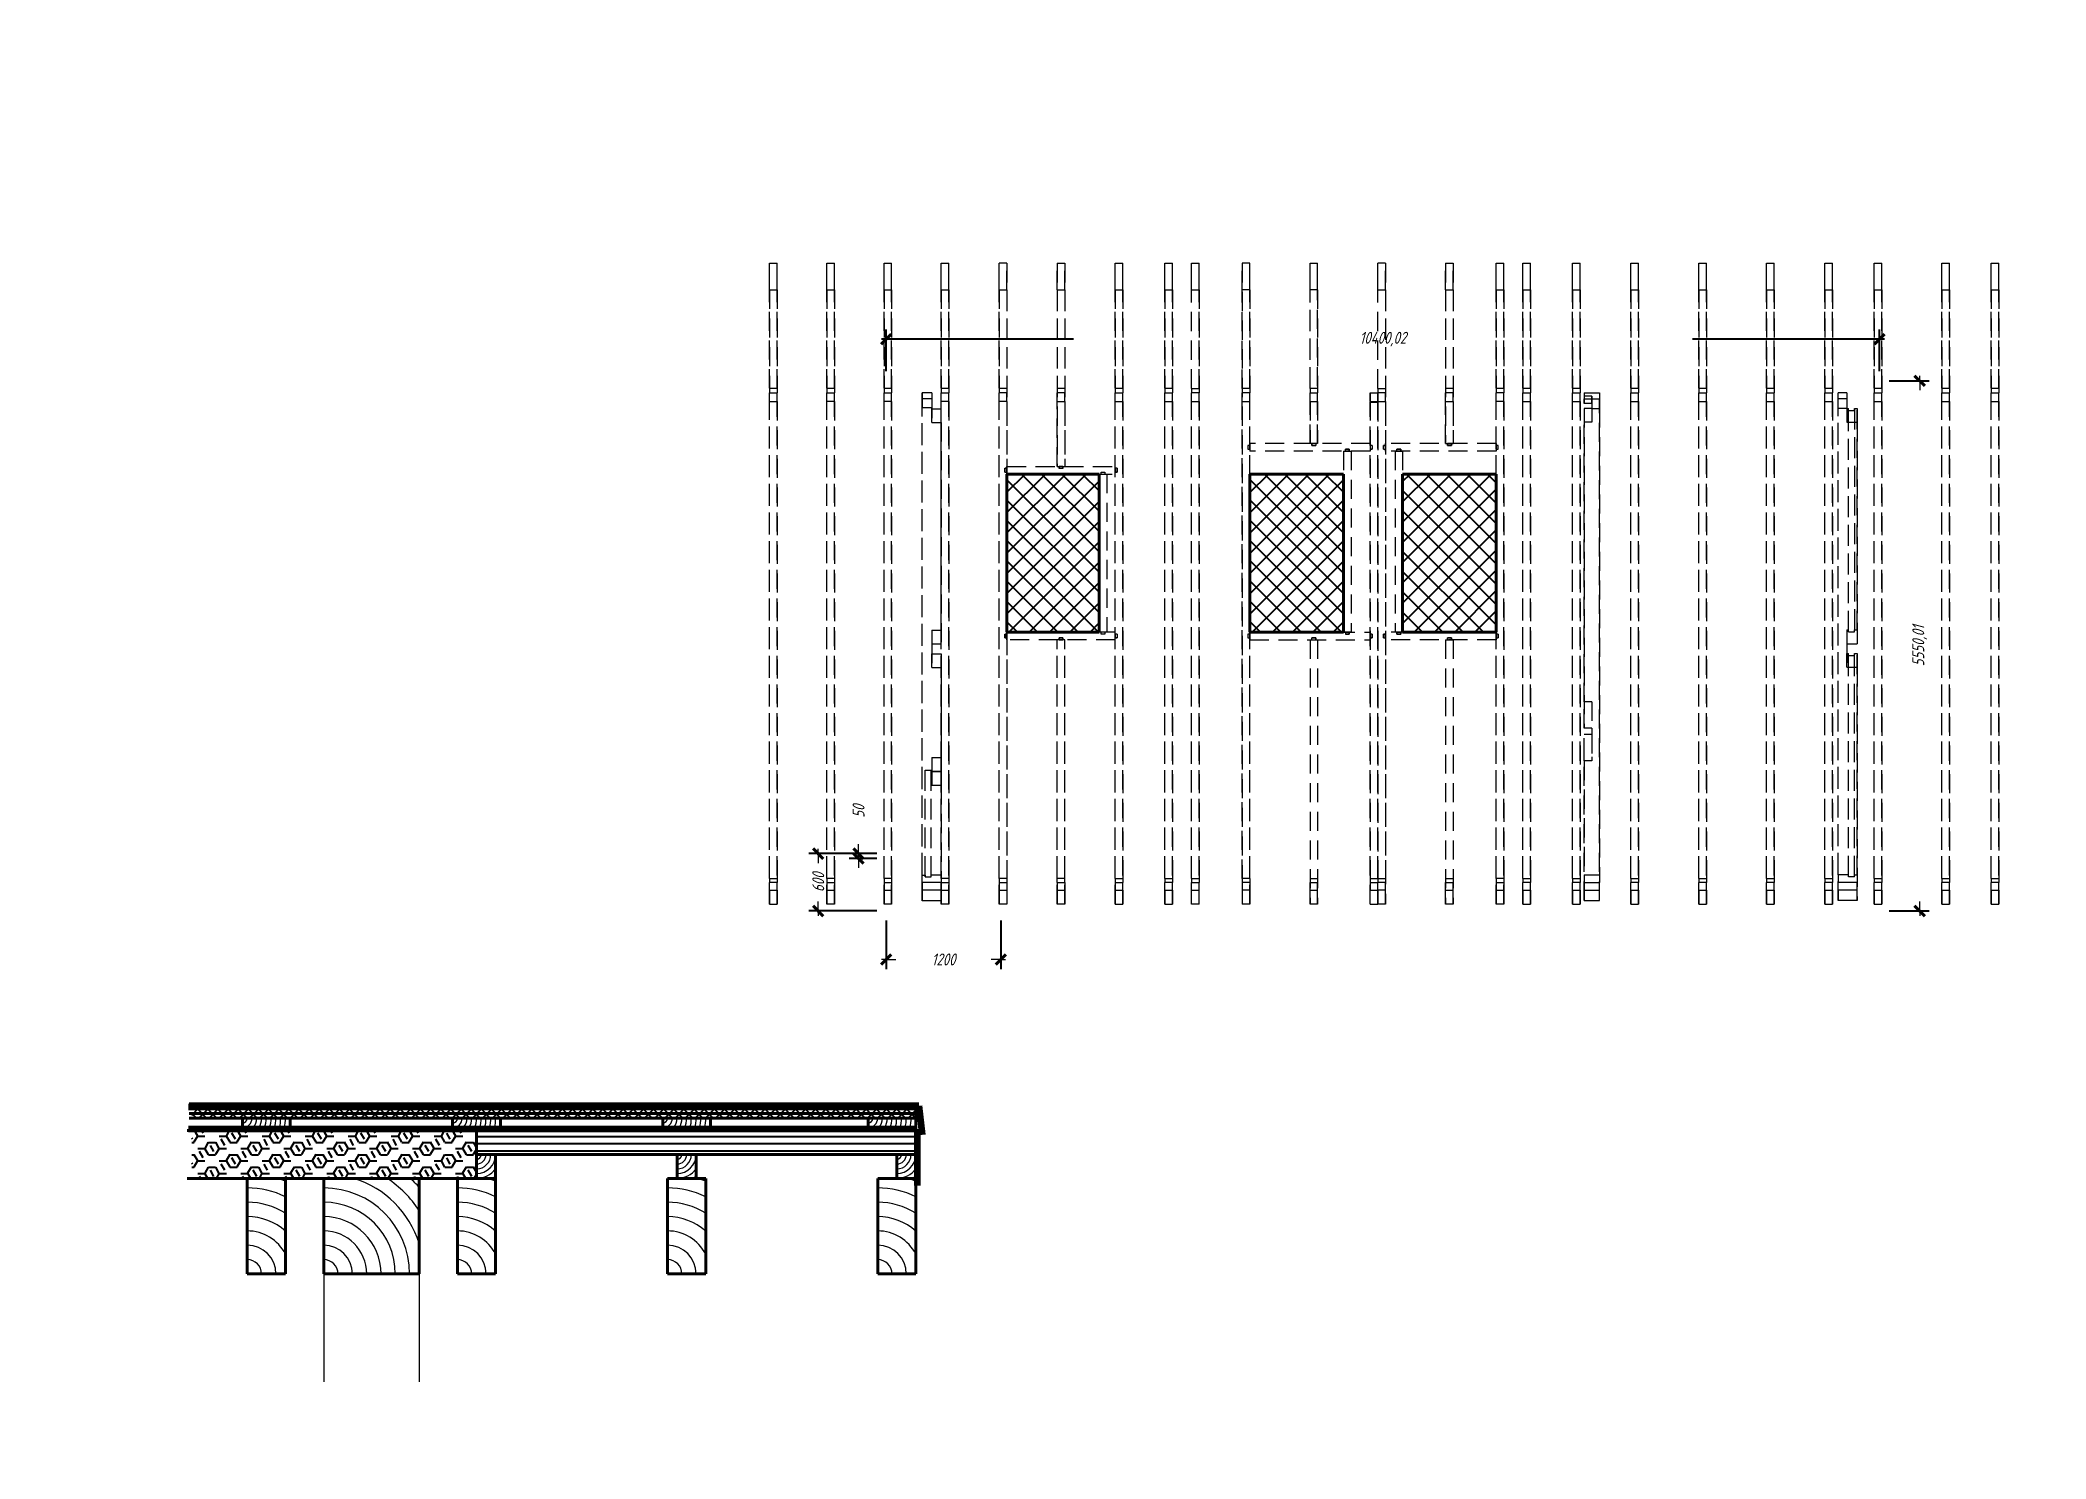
# Model space of a CAD drawing. Header units: millimetres. Extents: x 0 to 6720, y 0 to 297.
# Drawn here: x 2100 to 2520, y 0 to 297 of the extents above; entities that cross this region are included whole.
import ezdxf

# ---------------------------------------------------------------- set-up
doc = ezdxf.new("R2010")
doc.units = ezdxf.units.MM
for name, pattern in [('K5LT_BASIC', [0]), ('K5LT_DASHED', [6, 4, -2]), ('K5LT_REINFORCED', [0]), ('K5LT_THIN', [0])]:
    doc.linetypes.add(name, pattern=pattern)
doc.layers.add('Системный слой', color=7, linetype='Continuous')
doc.styles.add('KDIMTEXTSTYLE', font='GOST_AU.SHX', dxfattribs={"width": 0.96, "oblique": 15, "height": 5})
doc.dimstyles.new('KDIMSTYLE (0.02)', dxfattribs={"dimtxt": 5, "dimasz": 1, "dimexe": 2, "dimexo": 0, "dimgap": 1, "dimtad": 1, "dimlfac": 50, "dimtxsty": 'KDIMTEXTSTYLE', "dimsah": 1, "dimcen": 0, "dimdle": 1, "dimadec": 0, "dimazin": 0, "dimtfac": 0.667, "dimtmove": 0, "dimatfit": 3, "dimfxl": 0, "dimtvp": 1, "dimtolj": 1, "dimtzin": 0, "dimarcsym": 0})

msp = doc.modelspace()

# ---------------------------------------------------------------- blocks, each defined once
blk = doc.blocks.new('U171')
at = {"layer": 'Системный слой', "color": 7, "linetype": 'K5LT_DASHED', "lineweight": 18}
for p, q in [((2252.71, 244.73), (2252.71, 250.28)), ((2252.71, 116.14), (2252.71, 250.28)), ((2252.71, 250.28), (2254.31, 250.28)), ((2254.31, 244.73), (2254.31, 250.28)), ((2254.31, 116.14), (2254.31, 250.28)), ((2264.71, 244.73), (2264.71, 250.28)), ((2264.71, 116.14), (2264.71, 250.28)), ((2264.71, 250.28), (2266.31, 250.28)), ((2266.31, 244.73), (2266.31, 250.28)), ((2266.31, 116.14), (2266.31, 250.28)), ((2276.71, 244.73), (2276.71, 250.28)), ((2276.71, 116.14), (2276.71, 250.28)), ((2276.71, 250.28), (2278.31, 250.28)), ((2278.31, 244.73), (2278.31, 250.28)), ((2278.31, 116.14), (2278.31, 250.28)), ((2288.71, 244.73), (2288.71, 250.28)), ((2288.71, 116.14), (2288.71, 250.28)), ((2288.71, 250.28), (2290.31, 250.28)), ((2290.31, 244.73), (2290.31, 250.28)), ((2290.31, 116.14), (2290.31, 250.28)), ((2300.85, 244.73), (2300.85, 250.28)), ((2302.45, 250.28), (2300.85, 250.28)), ((2300.85, 116.14), (2300.85, 250.28)), ((2302.45, 244.73), (2302.45, 250.28)), ((2302.45, 250.28), (2302.45, 116.14)), ((2312.98, 244.73), (2312.98, 250.28)), ((2312.98, 250.28), (2314.58, 250.28)), ((2312.98, 250.28), (2312.98, 207.77)), ((2314.58, 244.73), (2314.58, 250.28)), ((2314.58, 250.28), (2314.58, 207.77)), ((2325.11, 244.73), (2325.11, 250.28)), ((2325.11, 116.14), (2325.11, 250.28)), ((2325.11, 250.28), (2326.71, 250.28)), ((2326.71, 244.73), (2326.71, 250.28)), ((2326.71, 116.14), (2326.71, 250.28)), ((2335.51, 244.73), (2335.51, 250.28)), ((2335.51, 116.14), (2335.51, 250.28)), ((2335.51, 250.28), (2337.11, 250.28)), ((2337.11, 244.73), (2337.11, 250.28)), ((2337.11, 116.14), (2337.11, 250.28)), ((2341.11, 244.73), (2341.11, 250.28)), ((2341.11, 116.14), (2341.11, 250.28)), ((2341.11, 250.28), (2342.71, 250.28)), ((2342.71, 244.73), (2342.71, 250.28)), ((2342.71, 116.14), (2342.71, 250.28)), ((2351.71, 244.73), (2351.71, 250.28)), ((2353.31, 250.28), (2351.71, 250.28)), ((2351.71, 250.28), (2351.71, 116.14)), ((2353.31, 244.73), (2353.31, 250.28)), ((2353.31, 116.14), (2353.31, 250.28)), ((2365.91, 244.73), (2365.91, 250.28)), ((2365.91, 212.57), (2365.91, 250.28)), ((2365.91, 250.28), (2367.51, 250.28)), ((2367.51, 244.73), (2367.51, 250.28)), ((2367.51, 212.57), (2367.51, 250.28)), ((2380.11, 244.73), (2380.11, 250.28)), ((2381.71, 250.28), (2380.11, 250.28)), ((2380.11, 116.14), (2380.11, 250.28)), ((2381.71, 244.73), (2381.71, 250.28)), ((2381.71, 250.28), (2381.71, 116.14)), ((2394.31, 244.73), (2394.31, 250.28)), ((2394.31, 250.28), (2395.91, 250.28)), ((2394.31, 250.28), (2394.31, 212.57)), ((2395.91, 244.73), (2395.91, 250.28)), ((2395.91, 250.28), (2395.91, 212.57)), ((2404.91, 244.73), (2404.91, 250.28)), ((2404.91, 116.14), (2404.91, 250.28)), ((2404.91, 250.28), (2406.51, 250.28)), ((2406.51, 244.73), (2406.51, 250.28)), ((2406.51, 116.14), (2406.51, 250.28)), ((2410.51, 244.73), (2410.51, 250.28)), ((2410.51, 116.14), (2410.51, 250.28)), ((2410.51, 250.28), (2412.11, 250.28)), ((2412.11, 244.73), (2412.11, 250.28)), ((2412.11, 116.14), (2412.11, 250.28)), ((2420.91, 244.73), (2420.91, 250.28)), ((2420.91, 116.14), (2420.91, 250.28)), ((2420.91, 250.28), (2422.51, 250.28)), ((2422.51, 244.73), (2422.51, 250.28)), ((2422.51, 116.14), (2422.51, 250.28)), ((2433.11, 244.73), (2433.11, 250.28)), ((2433.11, 116.14), (2433.11, 250.28)), ((2433.11, 250.28), (2434.71, 250.28)), ((2434.71, 244.73), (2434.71, 250.28)), ((2434.71, 116.14), (2434.71, 250.28)), ((2447.31, 244.73), (2447.31, 250.28)), ((2447.31, 116.14), (2447.31, 250.28)), ((2447.31, 250.28), (2448.91, 250.28)), ((2448.91, 244.73), (2448.91, 250.28)), ((2448.91, 116.14), (2448.91, 250.28)), ((2461.51, 244.73), (2461.51, 250.28)), ((2461.51, 116.14), (2461.51, 250.28)), ((2461.51, 250.28), (2463.11, 250.28)), ((2463.11, 244.73), (2463.11, 250.28)), ((2463.11, 116.14), (2463.11, 250.28)), ((2473.71, 244.73), (2473.71, 250.28)), ((2473.71, 116.14), (2473.71, 250.28)), ((2473.71, 250.28), (2475.31, 250.28)), ((2475.31, 244.73), (2475.31, 250.28)), ((2475.31, 116.14), (2475.31, 250.28)), ((2484.04, 244.73), (2484.04, 250.28)), ((2484.04, 116.14), (2484.04, 250.28)), ((2484.04, 250.28), (2485.64, 250.28)), ((2485.64, 244.73), (2485.64, 250.28)), ((2485.64, 116.14), (2485.64, 250.28)), ((2498.24, 244.73), (2498.24, 250.28)), ((2498.24, 116.14), (2498.24, 250.28)), ((2498.24, 250.28), (2499.84, 250.28)), ((2499.84, 244.73), (2499.84, 250.28)), ((2499.84, 116.14), (2499.84, 250.28)), ((2508.56, 244.73), (2508.56, 250.28)), ((2508.56, 116.14), (2508.56, 250.28)), ((2508.56, 250.28), (2510.16, 250.28)), ((2510.16, 244.73), (2510.16, 250.28)), ((2510.16, 116.14), (2510.16, 250.28)), ((2252.71, 244.73), (2254.31, 244.73)), ((2252.71, 244.73), (2252.71, 224.07)), ((2254.31, 244.73), (2254.31, 224.07)), ((2264.71, 244.73), (2266.31, 244.73)), ((2264.71, 244.73), (2264.71, 224.07)), ((2266.31, 244.73), (2266.31, 224.07)), ((2276.71, 244.73), (2278.31, 244.73)), ((2276.71, 244.73), (2276.71, 224.07)), ((2278.31, 244.73), (2278.31, 224.07)), ((2288.71, 244.73), (2290.31, 244.73)), ((2288.71, 244.73), (2288.71, 224.07)), ((2290.31, 244.73), (2290.31, 224.07)), ((2300.85, 244.73), (2302.45, 244.73)), ((2300.85, 244.73), (2300.85, 224.07)), ((2302.45, 244.73), (2302.45, 224.07)), ((2312.98, 244.73), (2314.58, 244.73)), ((2312.98, 244.73), (2312.98, 224.07)), ((2314.58, 244.73), (2314.58, 224.07)), ((2325.11, 244.73), (2326.71, 244.73)), ((2325.11, 244.73), (2325.11, 224.07)), ((2326.71, 244.73), (2326.71, 224.07)), ((2335.51, 244.73), (2337.11, 244.73)), ((2335.51, 244.73), (2335.51, 224.07)), ((2337.11, 244.73), (2337.11, 224.07)), ((2341.11, 224.07), (2341.11, 244.73)), ((2341.11, 244.73), (2342.71, 244.73)), ((2342.71, 244.73), (2342.71, 224.07)), ((2353.31, 244.73), (2351.71, 244.73)), ((2351.71, 224.07), (2351.71, 244.73)), ((2353.31, 244.73), (2353.31, 224.07)), ((2367.51, 244.73), (2365.91, 244.73)), ((2365.91, 224.07), (2365.91, 244.73)), ((2367.51, 244.73), (2367.51, 224.07)), ((2380.11, 224.07), (2380.11, 244.73)), ((2380.11, 244.73), (2381.71, 244.73)), ((2381.71, 244.73), (2381.71, 224.07)), ((2394.31, 244.73), (2395.91, 244.73)), ((2394.31, 244.73), (2394.31, 224.07)), ((2395.91, 244.73), (2395.91, 224.07)), ((2404.91, 244.73), (2406.51, 244.73)), ((2404.91, 244.73), (2404.91, 224.07)), ((2406.51, 244.73), (2406.51, 224.07)), ((2410.51, 244.73), (2412.11, 244.73)), ((2410.51, 244.73), (2410.51, 224.07)), ((2412.11, 244.73), (2412.11, 224.07)), ((2420.91, 244.73), (2422.51, 244.73)), ((2420.91, 244.73), (2420.91, 224.07)), ((2422.51, 244.73), (2422.51, 224.07)), ((2433.11, 244.73), (2434.71, 244.73)), ((2433.11, 244.73), (2433.11, 224.07)), ((2434.71, 244.73), (2434.71, 224.07)), ((2447.31, 244.73), (2448.91, 244.73)), ((2447.31, 244.73), (2447.31, 224.07)), ((2448.91, 244.73), (2448.91, 224.07)), ((2461.51, 244.73), (2463.11, 244.73)), ((2461.51, 244.73), (2461.51, 224.07)), ((2463.11, 244.73), (2463.11, 224.07)), ((2473.71, 244.73), (2475.31, 244.73)), ((2473.71, 244.73), (2473.71, 224.07)), ((2475.31, 244.73), (2475.31, 224.07)), ((2484.04, 244.73), (2485.64, 244.73)), ((2484.04, 244.73), (2484.04, 224.07)), ((2485.64, 244.73), (2485.64, 224.07)), ((2498.24, 244.73), (2499.84, 244.73)), ((2498.24, 244.73), (2498.24, 224.07)), ((2499.84, 244.73), (2499.84, 224.07)), ((2508.56, 244.73), (2510.16, 244.73)), ((2508.56, 244.73), (2508.56, 224.07)), ((2510.16, 244.73), (2510.16, 224.07)), ((2254.31, 224.07), (2252.71, 224.07)), ((2252.71, 224.07), (2252.71, 223.14)), ((2252.71, 221.36), (2252.71, 223.14)), ((2252.71, 223.14), (2254.31, 223.14)), ((2254.31, 224.07), (2254.31, 223.14)), ((2254.31, 221.36), (2254.31, 223.14)), ((2266.31, 224.07), (2264.71, 224.07)), ((2264.71, 224.07), (2264.71, 223.14)), ((2264.71, 221.36), (2264.71, 223.14)), ((2264.71, 223.14), (2266.31, 223.14)), ((2266.31, 224.07), (2266.31, 223.14)), ((2266.31, 221.36), (2266.31, 223.14)), ((2278.31, 224.07), (2276.71, 224.07)), ((2276.71, 224.07), (2276.71, 223.14)), ((2276.71, 221.36), (2276.71, 223.14)), ((2276.71, 223.14), (2278.31, 223.14)), ((2278.31, 224.07), (2278.31, 223.14)), ((2278.31, 221.36), (2278.31, 223.14)), ((2286.71, 223.14), (2284.71, 223.14)), ((2284.71, 221.88), (2284.71, 223.14)), ((2284.71, 223.14), (2284.71, 220.01)), ((2286.71, 223.14), (2286.71, 221.88)), ((2286.71, 223.14), (2286.71, 220.01)), ((2290.31, 224.07), (2288.71, 224.07)), ((2288.71, 224.07), (2288.71, 223.14)), ((2288.71, 221.36), (2288.71, 223.14)), ((2288.71, 223.14), (2290.31, 223.14)), ((2290.31, 224.07), (2290.31, 223.14)), ((2290.31, 221.36), (2290.31, 223.14)), ((2302.45, 224.07), (2300.85, 224.07)), ((2300.85, 224.07), (2300.85, 223.14)), ((2300.85, 221.36), (2300.85, 223.14)), ((2302.45, 223.14), (2300.85, 223.14)), ((2302.45, 224.07), (2302.45, 223.14)), ((2302.45, 221.36), (2302.45, 223.14)), ((2314.58, 224.07), (2312.98, 224.07)), ((2312.98, 224.07), (2312.98, 223.14)), ((2312.98, 221.36), (2312.98, 223.14)), ((2314.58, 223.14), (2312.98, 223.14)), ((2314.58, 224.07), (2314.58, 223.14)), ((2314.58, 221.36), (2314.58, 223.14)), ((2326.71, 224.07), (2325.11, 224.07)), ((2325.11, 224.07), (2325.11, 223.14)), ((2325.11, 221.36), (2325.11, 223.14)), ((2325.11, 223.14), (2326.71, 223.14)), ((2326.71, 224.07), (2326.71, 223.14)), ((2326.71, 221.36), (2326.71, 223.14)), ((2337.11, 224.07), (2335.51, 224.07)), ((2335.51, 224.07), (2335.51, 223.14)), ((2335.51, 221.36), (2335.51, 223.14)), ((2335.51, 223.14), (2337.11, 223.14)), ((2337.11, 224.07), (2337.11, 223.14)), ((2337.11, 221.36), (2337.11, 223.14)), ((2341.11, 224.07), (2341.11, 223.14)), ((2341.11, 224.07), (2342.71, 224.07)), ((2341.11, 221.36), (2341.11, 223.14)), ((2342.71, 223.14), (2341.11, 223.14)), ((2342.71, 224.07), (2342.71, 223.14)), ((2342.71, 221.36), (2342.71, 223.14)), ((2353.31, 224.07), (2351.71, 224.07)), ((2351.71, 224.07), (2351.71, 223.14)), ((2351.71, 221.36), (2351.71, 223.14)), ((2353.31, 223.14), (2351.71, 223.14)), ((2353.31, 224.07), (2353.31, 223.14)), ((2353.31, 221.36), (2353.31, 223.14)), ((2367.51, 224.07), (2365.91, 224.07)), ((2365.91, 224.07), (2365.91, 223.14)), ((2365.91, 221.36), (2365.91, 223.14)), ((2365.91, 223.14), (2367.51, 223.14)), ((2367.51, 224.07), (2367.51, 223.14)), ((2367.51, 221.36), (2367.51, 223.14)), ((2378.51, 221.36), (2378.51, 223.14)), ((2378.51, 223.14), (2380.11, 223.14)), ((2378.51, 223.14), (2378.51, 221.18)), ((2380.11, 224.07), (2380.11, 223.14)), ((2380.11, 224.07), (2381.71, 224.07)), ((2380.11, 221.36), (2380.11, 223.14)), ((2381.71, 223.14), (2380.11, 223.14)), ((2380.11, 221.36), (2380.11, 223.14)), ((2380.11, 223.14), (2380.11, 221.18)), ((2381.71, 224.07), (2381.71, 223.14)), ((2381.71, 221.36), (2381.71, 223.14)), ((2395.91, 224.07), (2394.31, 224.07)), ((2394.31, 224.07), (2394.31, 223.14)), ((2394.31, 221.36), (2394.31, 223.14)), ((2395.91, 223.14), (2394.31, 223.14)), ((2395.91, 224.07), (2395.91, 223.14)), ((2395.91, 221.36), (2395.91, 223.14)), ((2406.51, 224.07), (2404.91, 224.07)), ((2404.91, 224.07), (2404.91, 223.14)), ((2404.91, 221.36), (2404.91, 223.14)), ((2406.51, 223.14), (2404.91, 223.14)), ((2406.51, 224.07), (2406.51, 223.14)), ((2406.51, 221.36), (2406.51, 223.14)), ((2412.11, 224.07), (2410.51, 224.07)), ((2410.51, 224.07), (2410.51, 223.14)), ((2410.51, 221.36), (2410.51, 223.14)), ((2410.51, 223.14), (2412.11, 223.14)), ((2412.11, 224.07), (2412.11, 223.14)), ((2412.11, 221.36), (2412.11, 223.14)), ((2422.51, 224.07), (2420.91, 224.07)), ((2420.91, 224.07), (2420.91, 223.14)), ((2420.91, 221.36), (2420.91, 223.14)), ((2420.91, 223.14), (2422.51, 223.14)), ((2422.51, 224.07), (2422.51, 223.14)), ((2422.51, 221.36), (2422.51, 223.14)), ((2423.31, 223.14), (2423.31, 222.49)), ((2423.31, 223.14), (2426.51, 223.14)), ((2423.31, 223.14), (2423.31, 221.94)), ((2426.51, 223.14), (2426.51, 219.9)), ((2426.51, 223.14), (2426.51, 221.94)), ((2434.71, 224.07), (2433.11, 224.07)), ((2433.11, 224.07), (2433.11, 223.14)), ((2433.11, 221.36), (2433.11, 223.14)), ((2433.11, 223.14), (2434.71, 223.14)), ((2434.71, 224.07), (2434.71, 223.14)), ((2434.71, 221.36), (2434.71, 223.14)), ((2448.91, 224.07), (2447.31, 224.07)), ((2447.31, 224.07), (2447.31, 223.14)), ((2447.31, 221.36), (2447.31, 223.14)), ((2447.31, 223.14), (2448.91, 223.14)), ((2448.91, 224.07), (2448.91, 223.14)), ((2448.91, 221.36), (2448.91, 223.14)), ((2463.11, 224.07), (2461.51, 224.07)), ((2461.51, 224.07), (2461.51, 223.14)), ((2461.51, 221.36), (2461.51, 223.14)), ((2461.51, 223.14), (2463.11, 223.14)), ((2463.11, 224.07), (2463.11, 223.14)), ((2463.11, 221.36), (2463.11, 223.14)), ((2475.31, 224.07), (2473.71, 224.07)), ((2473.71, 224.07), (2473.71, 223.14)), ((2473.71, 221.36), (2473.71, 223.14)), ((2473.71, 223.14), (2475.31, 223.14)), ((2475.31, 224.07), (2475.31, 223.14)), ((2475.31, 221.36), (2475.31, 223.14)), ((2478.35, 223.14), (2476.51, 223.14)), ((2476.51, 219.9), (2476.51, 223.14)), ((2476.51, 221.94), (2476.51, 223.14)), ((2478.35, 223.14), (2478.35, 221.94)), ((2478.35, 223.14), (2478.35, 219.9)), ((2485.64, 224.07), (2484.04, 224.07)), ((2484.04, 224.07), (2484.04, 223.14)), ((2484.04, 221.36), (2484.04, 223.14)), ((2484.04, 223.14), (2485.64, 223.14)), ((2485.64, 224.07), (2485.64, 223.14)), ((2485.64, 221.36), (2485.64, 223.14)), ((2499.84, 224.07), (2498.24, 224.07)), ((2498.24, 224.07), (2498.24, 223.14)), ((2498.24, 221.36), (2498.24, 223.14)), ((2498.24, 223.14), (2499.84, 223.14)), ((2499.84, 224.07), (2499.84, 223.14)), ((2499.84, 221.36), (2499.84, 223.14)), ((2510.16, 224.07), (2508.56, 224.07)), ((2508.56, 224.07), (2508.56, 223.14)), ((2508.56, 221.36), (2508.56, 223.14)), ((2508.56, 223.14), (2510.16, 223.14)), ((2510.16, 224.07), (2510.16, 223.14)), ((2510.16, 221.36), (2510.16, 223.14)), ((2252.71, 121.49), (2252.71, 221.36)), ((2252.71, 221.36), (2254.31, 221.36)), ((2254.31, 221.36), (2254.31, 121.49)), ((2266.31, 221.36), (2264.71, 221.36)), ((2264.71, 121.49), (2264.71, 221.36)), ((2266.31, 221.36), (2266.31, 121.49)), ((2278.31, 221.36), (2276.71, 221.36)), ((2276.71, 121.49), (2276.71, 221.36)), ((2278.31, 221.36), (2278.31, 121.49)), ((2286.71, 221.88), (2284.71, 221.88)), ((2284.71, 116.84), (2284.71, 221.88)), ((2286.71, 220.01), (2284.71, 220.01)), ((2284.71, 122.19), (2284.71, 220.01)), ((2286.71, 221.88), (2286.71, 216.95)), ((2286.71, 219.84), (2286.71, 220.01)), ((2286.71, 216.95), (2286.71, 219.84)), ((2286.71, 219.84), (2288.71, 219.84)), ((2290.31, 221.36), (2288.71, 221.36)), ((2288.71, 121.49), (2288.71, 221.36)), ((2288.71, 216.95), (2288.71, 219.84)), ((2288.71, 173.48), (2288.71, 219.84)), ((2290.31, 221.36), (2290.31, 121.49)), ((2302.45, 221.36), (2300.85, 221.36)), ((2300.85, 121.49), (2300.85, 221.36)), ((2302.45, 221.36), (2302.45, 121.49)), ((2312.98, 207.77), (2312.98, 221.36)), ((2312.98, 221.36), (2314.58, 221.36)), ((2314.58, 221.36), (2314.58, 207.77)), ((2325.11, 121.49), (2325.11, 221.36)), ((2325.11, 221.36), (2326.71, 221.36)), ((2326.71, 221.36), (2326.71, 121.49)), ((2335.51, 121.49), (2335.51, 221.36)), ((2335.51, 221.36), (2337.11, 221.36)), ((2337.11, 221.36), (2337.11, 121.49)), ((2341.11, 121.49), (2341.11, 221.36)), ((2341.11, 221.36), (2342.71, 221.36)), ((2342.71, 221.36), (2342.71, 121.49)), ((2351.71, 121.49), (2351.71, 221.36)), ((2351.71, 221.36), (2353.31, 221.36)), ((2353.31, 121.49), (2353.31, 221.36)), ((2365.91, 221.36), (2367.51, 221.36)), ((2365.91, 221.36), (2365.91, 212.57)), ((2367.51, 221.36), (2367.51, 212.57)), ((2378.51, 221.36), (2378.51, 121.49)), ((2378.51, 221.36), (2380.11, 221.36)), ((2378.51, 116.14), (2378.51, 221.18)), ((2378.51, 221.18), (2380.11, 221.18)), ((2380.11, 121.49), (2380.11, 221.36)), ((2380.11, 221.36), (2381.71, 221.36)), ((2380.11, 221.36), (2380.11, 121.49)), ((2380.11, 221.18), (2380.11, 116.14)), ((2381.71, 221.36), (2381.71, 121.49)), ((2394.31, 212.57), (2394.31, 221.36)), ((2394.31, 221.36), (2395.91, 221.36)), ((2395.91, 221.36), (2395.91, 212.57)), ((2406.51, 221.36), (2404.91, 221.36)), ((2404.91, 121.49), (2404.91, 221.36)), ((2406.51, 221.36), (2406.51, 121.49)), ((2410.51, 121.49), (2410.51, 221.36)), ((2410.51, 221.36), (2412.11, 221.36)), ((2412.11, 221.36), (2412.11, 121.49)), ((2420.91, 121.49), (2420.91, 221.36)), ((2420.91, 221.36), (2422.51, 221.36)), ((2422.51, 221.36), (2422.51, 121.49)), ((2424.91, 222.49), (2423.31, 222.49)), ((2423.31, 222.49), (2423.31, 220.96)), ((2423.31, 220.96), (2423.31, 221.94)), ((2423.31, 221.94), (2426.51, 221.94)), ((2424.91, 220.96), (2423.31, 220.96)), ((2424.91, 219.9), (2423.31, 219.9)), ((2423.31, 219.9), (2423.31, 152.95)), ((2423.31, 219.9), (2423.31, 217.01)), ((2424.91, 220.96), (2424.91, 222.49)), ((2424.91, 222.49), (2424.91, 219.9)), ((2424.91, 220.96), (2424.91, 217.01)), ((2424.91, 219.9), (2424.91, 217.01)), ((2424.91, 219.9), (2426.51, 219.9)), ((2426.51, 116.9), (2426.51, 221.94)), ((2426.51, 219.9), (2426.51, 122.25)), ((2433.11, 121.49), (2433.11, 221.36)), ((2433.11, 221.36), (2434.71, 221.36)), ((2434.71, 221.36), (2434.71, 121.49)), ((2447.31, 121.49), (2447.31, 221.36)), ((2447.31, 221.36), (2448.91, 221.36)), ((2448.91, 221.36), (2448.91, 121.49)), ((2461.51, 121.49), (2461.51, 221.36)), ((2461.51, 221.36), (2463.11, 221.36)), ((2463.11, 221.36), (2463.11, 121.49)), ((2473.71, 121.49), (2473.71, 221.36)), ((2473.71, 221.36), (2475.31, 221.36)), ((2475.31, 221.36), (2475.31, 121.49)), ((2478.35, 221.94), (2476.51, 221.94)), ((2476.51, 116.9), (2476.51, 221.94)), ((2478.35, 219.9), (2476.51, 219.9)), ((2476.51, 122.25), (2476.51, 219.9)), ((2478.35, 221.94), (2478.35, 217.01)), ((2478.35, 219.9), (2478.67, 219.9)), ((2478.35, 219.9), (2478.35, 217.01)), ((2478.67, 219.47), (2478.67, 219.9)), ((2478.67, 173.54), (2478.67, 219.9)), ((2478.67, 173.12), (2478.67, 219.47)), ((2478.67, 219.47), (2479.91, 219.47)), ((2479.91, 219.47), (2479.91, 219.9)), ((2479.91, 219.9), (2479.91, 173.54)), ((2479.91, 219.9), (2480.51, 219.9)), ((2479.91, 219.47), (2479.91, 173.12)), ((2480.51, 173.54), (2480.51, 219.9)), ((2480.51, 219.9), (2480.51, 217.01)), ((2484.04, 121.49), (2484.04, 221.36)), ((2484.04, 221.36), (2485.64, 221.36)), ((2485.64, 221.36), (2485.64, 121.49)), ((2498.24, 121.49), (2498.24, 221.36)), ((2498.24, 221.36), (2499.84, 221.36)), ((2499.84, 221.36), (2499.84, 121.49)), ((2508.56, 121.49), (2508.56, 221.36)), ((2508.56, 221.36), (2510.16, 221.36)), ((2510.16, 221.36), (2510.16, 121.49)), ((2286.71, 216.95), (2288.71, 216.95)), ((2288.71, 216.95), (2288.71, 170.59)), ((2424.91, 217.01), (2423.31, 217.01)), ((2423.31, 158.49), (2423.31, 217.01)), ((2478.35, 217.01), (2480.51, 217.01)), ((2480.51, 217.01), (2480.51, 170.65)), ((2353.31, 212.17), (2352.89, 212.17)), ((2352.89, 212.17), (2352.89, 211.37)), ((2352.89, 211.37), (2353.31, 211.37)), ((2353.31, 212.17), (2352.91, 212.17)), ((2352.91, 212.17), (2352.91, 211.37)), ((2352.91, 211.37), (2353.31, 211.37)), ((2378.51, 212.57), (2353.31, 212.57)), ((2353.31, 212.57), (2353.31, 210.97)), ((2353.31, 212.17), (2353.31, 211.37)), ((2353.31, 212.17), (2353.31, 211.37)), ((2378.51, 210.97), (2353.31, 210.97)), ((2367.51, 212.57), (2365.91, 212.57)), ((2367.11, 212.57), (2366.31, 212.57)), ((2366.31, 212.57), (2366.31, 212.17)), ((2367.11, 212.57), (2366.31, 212.57)), ((2366.31, 212.15), (2366.31, 212.57)), ((2366.31, 212.17), (2367.11, 212.17)), ((2367.11, 212.15), (2366.31, 212.15)), ((2367.11, 212.57), (2367.11, 212.17)), ((2367.11, 212.57), (2367.11, 212.15)), ((2372.91, 210.97), (2374.51, 210.97)), ((2372.91, 210.97), (2372.91, 173.07)), ((2373.31, 210.97), (2373.31, 211.39)), ((2373.31, 211.39), (2374.11, 211.39)), ((2374.11, 211.37), (2373.31, 211.37)), ((2373.31, 210.97), (2373.31, 211.37)), ((2373.31, 210.97), (2374.11, 210.97)), ((2374.11, 210.97), (2373.31, 210.97)), ((2374.11, 211.39), (2374.11, 210.97)), ((2374.11, 210.97), (2374.11, 211.37)), ((2374.51, 210.97), (2374.51, 173.07)), ((2378.51, 212.57), (2378.51, 210.97)), ((2378.93, 212.17), (2378.51, 212.17)), ((2378.51, 212.17), (2378.51, 211.37)), ((2378.91, 212.17), (2378.51, 212.17)), ((2378.51, 212.17), (2378.51, 211.37)), ((2378.93, 211.37), (2378.51, 211.37)), ((2378.51, 211.37), (2378.91, 211.37)), ((2378.91, 212.17), (2378.91, 211.37)), ((2378.93, 212.17), (2378.93, 211.37)), ((2381.29, 211.37), (2381.29, 212.17)), ((2381.29, 212.17), (2381.71, 212.17)), ((2381.29, 211.37), (2381.71, 211.37)), ((2381.31, 211.37), (2381.31, 212.17)), ((2381.71, 212.17), (2381.31, 212.17)), ((2381.31, 211.37), (2381.71, 211.37)), ((2404.91, 212.57), (2381.71, 212.57)), ((2381.71, 210.97), (2381.71, 212.57)), ((2381.71, 211.37), (2381.71, 212.17)), ((2381.71, 211.37), (2381.71, 212.17)), ((2404.91, 210.97), (2381.71, 210.97)), ((2383.71, 210.97), (2385.31, 210.97)), ((2383.71, 210.97), (2383.71, 173.07)), ((2384.11, 210.97), (2384.11, 211.39)), ((2384.11, 211.39), (2384.91, 211.39)), ((2384.91, 211.37), (2384.11, 211.37)), ((2384.11, 210.97), (2384.11, 211.37)), ((2384.11, 210.97), (2384.91, 210.97)), ((2384.91, 210.97), (2384.11, 210.97)), ((2384.91, 211.39), (2384.91, 210.97)), ((2384.91, 210.97), (2384.91, 211.37)), ((2385.31, 210.97), (2385.31, 173.07)), ((2394.31, 212.57), (2395.91, 212.57)), ((2394.71, 212.57), (2394.71, 212.17)), ((2394.71, 212.57), (2395.51, 212.57)), ((2395.51, 212.57), (2394.71, 212.57)), ((2394.71, 212.15), (2394.71, 212.57)), ((2394.71, 212.17), (2395.51, 212.17)), ((2395.51, 212.15), (2394.71, 212.15)), ((2395.51, 212.17), (2395.51, 212.57)), ((2395.51, 212.57), (2395.51, 212.15)), ((2404.91, 212.57), (2404.91, 210.97)), ((2404.91, 211.37), (2404.91, 212.17)), ((2405.33, 212.17), (2404.91, 212.17)), ((2404.91, 211.37), (2404.91, 212.17)), ((2405.31, 212.17), (2404.91, 212.17)), ((2404.91, 211.37), (2405.33, 211.37)), ((2404.91, 211.37), (2405.31, 211.37)), ((2405.31, 211.37), (2405.31, 212.17)), ((2405.33, 211.37), (2405.33, 212.17)), ((2302.03, 206.57), (2302.03, 207.37)), ((2302.03, 207.37), (2302.45, 207.37)), ((2302.03, 206.57), (2302.45, 206.57)), ((2302.05, 206.57), (2302.05, 207.37)), ((2302.45, 207.37), (2302.05, 207.37)), ((2302.05, 206.57), (2302.45, 206.57)), ((2302.45, 206.17), (2302.45, 207.77)), ((2302.45, 207.77), (2325.11, 207.77)), ((2302.45, 206.57), (2302.45, 207.37)), ((2302.45, 206.57), (2302.45, 207.37)), ((2302.45, 206.17), (2325.11, 206.17)), ((2312.98, 207.77), (2314.58, 207.77)), ((2314.18, 207.77), (2313.38, 207.77)), ((2313.38, 207.35), (2313.38, 207.77)), ((2313.38, 207.77), (2313.38, 207.37)), ((2313.38, 207.77), (2314.18, 207.77)), ((2313.38, 207.37), (2314.18, 207.37)), ((2314.18, 207.35), (2313.38, 207.35)), ((2314.18, 207.77), (2314.18, 207.35)), ((2314.18, 207.37), (2314.18, 207.77)), ((2321.76, 206.17), (2321.76, 173.07)), ((2322.16, 206.17), (2322.16, 206.59)), ((2322.16, 206.59), (2322.96, 206.59)), ((2322.16, 206.17), (2322.96, 206.17)), ((2322.96, 206.59), (2322.96, 206.17)), ((2323.36, 206.17), (2323.36, 173.07)), ((2325.11, 206.17), (2325.11, 207.77)), ((2325.53, 207.37), (2325.11, 207.37)), ((2325.11, 207.37), (2325.11, 206.57)), ((2325.11, 206.57), (2325.11, 207.37)), ((2325.51, 207.37), (2325.11, 207.37)), ((2325.53, 206.57), (2325.11, 206.57)), ((2325.11, 206.57), (2325.51, 206.57)), ((2325.51, 206.57), (2325.51, 207.37)), ((2325.53, 207.37), (2325.53, 206.57)), ((2286.71, 173.48), (2286.71, 170.59)), ((2286.71, 173.48), (2288.71, 173.48)), ((2286.71, 173.48), (2286.71, 168.55)), ((2288.71, 170.59), (2288.71, 173.48)), ((2302.03, 171.87), (2302.03, 172.67)), ((2302.03, 172.67), (2302.45, 172.67)), ((2302.45, 172.67), (2302.05, 172.67)), ((2302.05, 172.67), (2302.05, 171.87)), ((2325.11, 173.07), (2302.45, 173.07)), ((2302.45, 171.47), (2302.45, 173.07)), ((2302.45, 171.87), (2302.45, 172.67)), ((2302.45, 172.67), (2302.45, 171.87)), ((2322.96, 173.07), (2322.16, 173.07)), ((2322.16, 172.65), (2322.16, 173.07)), ((2322.96, 172.65), (2322.16, 172.65)), ((2322.96, 173.07), (2322.96, 172.65)), ((2325.11, 171.47), (2325.11, 173.07)), ((2325.53, 172.67), (2325.11, 172.67)), ((2325.11, 172.67), (2325.11, 171.87)), ((2325.51, 172.67), (2325.11, 172.67)), ((2325.11, 172.67), (2325.11, 171.87)), ((2325.51, 172.67), (2325.51, 171.87)), ((2325.53, 172.67), (2325.53, 171.87)), ((2353.31, 172.67), (2352.89, 172.67)), ((2352.89, 172.67), (2352.89, 171.87)), ((2353.31, 172.67), (2352.91, 172.67)), ((2352.91, 172.67), (2352.91, 171.87)), ((2353.31, 173.07), (2353.31, 171.47)), ((2353.31, 173.07), (2378.51, 173.07)), ((2353.31, 172.67), (2353.31, 171.87)), ((2353.31, 172.67), (2353.31, 171.87)), ((2374.51, 173.07), (2372.91, 173.07)), ((2373.31, 173.07), (2373.31, 172.65)), ((2373.31, 173.07), (2374.11, 173.07)), ((2373.31, 173.07), (2373.31, 172.67)), ((2373.31, 173.07), (2374.11, 173.07)), ((2373.31, 172.67), (2374.11, 172.67)), ((2374.11, 172.65), (2373.31, 172.65)), ((2374.11, 173.07), (2374.11, 172.65)), ((2374.11, 172.67), (2374.11, 173.07)), ((2378.51, 173.07), (2378.51, 171.47)), ((2378.93, 172.67), (2378.51, 172.67)), ((2378.51, 172.67), (2378.51, 171.87)), ((2378.51, 171.87), (2378.51, 172.67)), ((2378.91, 172.67), (2378.51, 172.67)), ((2378.91, 171.87), (2378.91, 172.67)), ((2378.93, 172.67), (2378.93, 171.87)), ((2381.29, 171.87), (2381.29, 172.67)), ((2381.29, 172.67), (2381.71, 172.67)), ((2381.71, 172.67), (2381.31, 172.67)), ((2381.31, 172.67), (2381.31, 171.87)), ((2404.91, 173.07), (2381.71, 173.07)), ((2381.71, 173.07), (2381.71, 171.47)), ((2381.71, 171.87), (2381.71, 172.67)), ((2381.71, 172.67), (2381.71, 171.87)), ((2385.31, 173.07), (2383.71, 173.07)), ((2384.91, 173.07), (2384.11, 173.07)), ((2384.11, 172.65), (2384.11, 173.07)), ((2384.11, 173.07), (2384.11, 172.67)), ((2384.11, 173.07), (2384.91, 173.07)), ((2384.11, 172.67), (2384.91, 172.67)), ((2384.91, 172.65), (2384.11, 172.65)), ((2384.91, 173.07), (2384.91, 172.65)), ((2384.91, 172.67), (2384.91, 173.07)), ((2404.91, 173.07), (2404.91, 171.47)), ((2404.91, 171.87), (2404.91, 172.67)), ((2405.33, 172.67), (2404.91, 172.67)), ((2405.31, 172.67), (2404.91, 172.67)), ((2404.91, 172.67), (2404.91, 171.87)), ((2405.31, 172.67), (2405.31, 171.87)), ((2405.33, 171.87), (2405.33, 172.67)), ((2478.35, 173.54), (2478.35, 170.65)), ((2478.35, 173.54), (2478.67, 173.54)), ((2478.35, 173.54), (2478.35, 168.61)), ((2478.67, 173.12), (2478.67, 173.54)), ((2478.67, 173.12), (2479.91, 173.12)), ((2479.91, 173.12), (2479.91, 173.54)), ((2479.91, 173.54), (2480.51, 173.54)), ((2480.51, 173.54), (2480.51, 170.65)), ((2286.71, 170.59), (2286.71, 165.66)), ((2286.71, 170.59), (2288.71, 170.59)), ((2286.71, 165.66), (2286.71, 168.55)), ((2286.71, 168.55), (2288.71, 168.55)), ((2288.71, 168.55), (2288.71, 165.66)), ((2288.71, 168.55), (2288.71, 146.85)), ((2302.03, 171.87), (2302.45, 171.87)), ((2302.05, 171.87), (2302.45, 171.87)), ((2325.11, 171.47), (2302.45, 171.47)), ((2312.98, 121.49), (2312.98, 171.47)), ((2312.98, 116.14), (2312.98, 171.47)), ((2314.58, 171.47), (2312.98, 171.47)), ((2313.38, 171.47), (2313.38, 171.89)), ((2313.38, 171.89), (2314.18, 171.89)), ((2314.18, 171.87), (2313.38, 171.87)), ((2313.38, 171.87), (2313.38, 171.47)), ((2313.38, 171.47), (2314.18, 171.47)), ((2314.18, 171.47), (2313.38, 171.47)), ((2314.18, 171.89), (2314.18, 171.47)), ((2314.18, 171.47), (2314.18, 171.87)), ((2314.58, 121.49), (2314.58, 171.47)), ((2314.58, 116.14), (2314.58, 171.47)), ((2325.53, 171.87), (2325.11, 171.87)), ((2325.11, 171.87), (2325.51, 171.87)), ((2352.89, 171.87), (2353.31, 171.87)), ((2352.91, 171.87), (2353.31, 171.87)), ((2353.31, 171.47), (2378.51, 171.47)), ((2365.91, 171.47), (2367.51, 171.47)), ((2365.91, 171.47), (2365.91, 116.14)), ((2365.91, 171.47), (2365.91, 121.49)), ((2366.31, 171.47), (2366.31, 171.89)), ((2366.31, 171.89), (2367.11, 171.89)), ((2366.31, 171.47), (2366.31, 171.87)), ((2367.11, 171.87), (2366.31, 171.87)), ((2366.31, 171.47), (2367.11, 171.47)), ((2366.31, 171.47), (2367.11, 171.47)), ((2367.11, 171.89), (2367.11, 171.47)), ((2367.11, 171.47), (2367.11, 171.87)), ((2367.51, 171.47), (2367.51, 116.14)), ((2367.51, 171.47), (2367.51, 121.49)), ((2378.93, 171.87), (2378.51, 171.87)), ((2378.51, 171.87), (2378.91, 171.87)), ((2381.29, 171.87), (2381.71, 171.87)), ((2381.31, 171.87), (2381.71, 171.87)), ((2404.91, 171.47), (2381.71, 171.47)), ((2394.31, 171.47), (2395.91, 171.47)), ((2394.31, 171.47), (2394.31, 116.14)), ((2394.31, 171.47), (2394.31, 121.49)), ((2394.71, 171.47), (2394.71, 171.89)), ((2394.71, 171.89), (2395.51, 171.89)), ((2394.71, 171.47), (2394.71, 171.87)), ((2395.51, 171.87), (2394.71, 171.87)), ((2394.71, 171.47), (2395.51, 171.47)), ((2394.71, 171.47), (2395.51, 171.47)), ((2395.51, 171.89), (2395.51, 171.47)), ((2395.51, 171.47), (2395.51, 171.87)), ((2395.91, 171.47), (2395.91, 116.14)), ((2395.91, 171.47), (2395.91, 121.49)), ((2404.91, 171.87), (2405.33, 171.87)), ((2404.91, 171.87), (2405.31, 171.87)), ((2478.35, 170.65), (2478.35, 165.72)), ((2478.35, 170.65), (2480.51, 170.65)), ((2478.35, 165.72), (2478.35, 168.61)), ((2478.35, 168.61), (2478.67, 168.61)), ((2478.67, 168.19), (2478.67, 168.61)), ((2478.67, 122.25), (2478.67, 168.61)), ((2478.67, 121.83), (2478.67, 168.19)), ((2478.67, 168.19), (2479.91, 168.19)), ((2479.91, 168.19), (2479.91, 168.61)), ((2479.91, 122.25), (2479.91, 168.61)), ((2479.91, 168.61), (2480.51, 168.61)), ((2479.91, 121.83), (2479.91, 168.19)), ((2480.51, 122.25), (2480.51, 168.61)), ((2480.51, 168.61), (2480.51, 165.72)), ((2286.71, 165.66), (2288.71, 165.66)), ((2288.71, 165.66), (2288.71, 143.96)), ((2478.35, 165.72), (2480.51, 165.72)), ((2480.51, 165.72), (2480.51, 116.9)), ((2424.91, 158.49), (2423.31, 158.49)), ((2423.31, 152.95), (2423.31, 158.49)), ((2424.91, 158.49), (2424.91, 152.95)), ((2424.91, 158.49), (2424.91, 151.65)), ((2424.91, 152.95), (2423.31, 152.95)), ((2424.91, 151.65), (2423.31, 151.65)), ((2423.31, 146.11), (2423.31, 151.65)), ((2423.31, 116.9), (2423.31, 151.65)), ((2424.91, 152.95), (2424.91, 146.11)), ((2424.91, 151.65), (2424.91, 146.11)), ((2285.31, 122.19), (2285.31, 144.14)), ((2285.31, 121.83), (2285.31, 144.14)), ((2285.31, 144.14), (2286.55, 144.14)), ((2286.55, 121.83), (2286.55, 144.14)), ((2286.55, 122.19), (2286.55, 144.14)), ((2286.71, 146.85), (2286.71, 143.96)), ((2286.71, 146.85), (2288.71, 146.85)), ((2286.71, 146.85), (2286.71, 143.89)), ((2286.71, 143.96), (2286.71, 141)), ((2286.71, 143.96), (2288.71, 143.96)), ((2286.71, 143.89), (2288.71, 143.89)), ((2286.71, 143.89), (2286.71, 141)), ((2288.71, 143.96), (2288.71, 146.85)), ((2288.71, 122.19), (2288.71, 143.89)), ((2288.71, 143.89), (2288.71, 141)), ((2424.91, 146.11), (2423.31, 146.11)), ((2423.31, 146.11), (2423.31, 122.25)), ((2286.71, 141), (2288.71, 141)), ((2288.71, 141), (2288.71, 116.84)), ((2284.71, 120.64), (2284.71, 122.19)), ((2284.71, 122.19), (2285.31, 122.19)), ((2285.31, 122.19), (2285.31, 121.83)), ((2285.31, 121.83), (2286.55, 121.83)), ((2288.71, 122.19), (2286.55, 122.19)), ((2286.55, 121.83), (2286.55, 122.19)), ((2288.71, 122.19), (2288.71, 120.64)), ((2423.31, 122.25), (2423.31, 120.64)), ((2423.31, 122.25), (2426.51, 122.25)), ((2426.51, 122.25), (2426.51, 120.64)), ((2478.67, 122.25), (2476.51, 122.25)), ((2476.51, 122.25), (2476.51, 120.64)), ((2478.67, 121.83), (2478.67, 122.25)), ((2479.91, 121.83), (2478.67, 121.83)), ((2479.91, 121.83), (2479.91, 122.25)), ((2479.91, 122.25), (2480.51, 122.25)), ((2480.51, 122.25), (2480.51, 120.64)), ((2252.71, 121.49), (2252.71, 120.64)), ((2252.71, 121.49), (2254.31, 121.49)), ((2252.71, 119.02), (2252.71, 120.64)), ((2254.31, 120.64), (2252.71, 120.64)), ((2252.71, 119.02), (2254.31, 119.02)), ((2252.71, 119.02), (2252.71, 116.14)), ((2254.31, 121.49), (2254.31, 120.64)), ((2254.31, 119.02), (2254.31, 120.64)), ((2254.31, 119.02), (2254.31, 116.14)), ((2266.31, 121.49), (2264.71, 121.49)), ((2264.71, 121.49), (2264.71, 120.64)), ((2264.71, 120.64), (2266.31, 120.64)), ((2264.71, 120.64), (2264.71, 119.02)), ((2264.71, 119.02), (2264.71, 116.14)), ((2264.71, 119.02), (2266.31, 119.02)), ((2266.31, 121.49), (2266.31, 120.64)), ((2266.31, 120.64), (2266.31, 119.02)), ((2266.31, 119.02), (2266.31, 116.14)), ((2278.31, 121.49), (2276.71, 121.49)), ((2276.71, 121.49), (2276.71, 120.64)), ((2276.71, 120.64), (2278.31, 120.64)), ((2276.71, 120.64), (2276.71, 119.02)), ((2276.71, 119.02), (2276.71, 116.14)), ((2276.71, 119.02), (2278.31, 119.02)), ((2278.31, 121.49), (2278.31, 120.64)), ((2278.31, 120.64), (2278.31, 119.02)), ((2278.31, 119.02), (2278.31, 116.14)), ((2288.71, 120.64), (2284.71, 120.64)), ((2284.71, 120.64), (2284.71, 119.02)), ((2288.71, 119.02), (2284.71, 119.02)), ((2284.71, 119.02), (2284.71, 116.84)), ((2290.31, 121.49), (2288.71, 121.49)), ((2288.71, 121.49), (2288.71, 120.64)), ((2288.71, 119.02), (2288.71, 120.64)), ((2288.71, 120.64), (2290.31, 120.64)), ((2288.71, 120.64), (2288.71, 119.02)), ((2288.71, 116.84), (2288.71, 119.02)), ((2288.71, 119.02), (2288.71, 116.14)), ((2288.71, 119.02), (2290.31, 119.02)), ((2290.31, 121.49), (2290.31, 120.64)), ((2290.31, 120.64), (2290.31, 119.02)), ((2290.31, 119.02), (2290.31, 116.14)), ((2302.45, 121.49), (2300.85, 121.49)), ((2300.85, 121.49), (2300.85, 120.64)), ((2300.85, 120.64), (2302.45, 120.64)), ((2300.85, 120.64), (2300.85, 119.02)), ((2300.85, 119.02), (2300.85, 116.14)), ((2300.85, 119.02), (2302.45, 119.02)), ((2302.45, 121.49), (2302.45, 120.64)), ((2302.45, 120.64), (2302.45, 119.02)), ((2302.45, 119.02), (2302.45, 116.14)), ((2312.98, 120.64), (2312.98, 121.49)), ((2314.58, 121.49), (2312.98, 121.49)), ((2312.98, 120.64), (2314.58, 120.64)), ((2312.98, 120.64), (2312.98, 119.02)), ((2312.98, 119.02), (2312.98, 116.14)), ((2312.98, 119.02), (2314.58, 119.02)), ((2314.58, 120.64), (2314.58, 121.49)), ((2314.58, 120.64), (2314.58, 119.02)), ((2314.58, 119.02), (2314.58, 116.14)), ((2325.11, 121.49), (2325.11, 120.64)), ((2325.11, 121.49), (2326.71, 121.49)), ((2325.11, 120.64), (2325.11, 119.02)), ((2325.11, 120.64), (2326.71, 120.64)), ((2325.11, 119.02), (2325.11, 116.14)), ((2325.11, 119.02), (2326.71, 119.02)), ((2326.71, 121.49), (2326.71, 120.64)), ((2326.71, 119.02), (2326.71, 120.64)), ((2326.71, 119.02), (2326.71, 116.14)), ((2335.51, 121.49), (2335.51, 120.64)), ((2335.51, 121.49), (2337.11, 121.49)), ((2335.51, 119.02), (2335.51, 120.64)), ((2337.11, 120.64), (2335.51, 120.64)), ((2335.51, 119.02), (2337.11, 119.02)), ((2335.51, 119.02), (2335.51, 116.14)), ((2337.11, 121.49), (2337.11, 120.64)), ((2337.11, 119.02), (2337.11, 120.64)), ((2337.11, 119.02), (2337.11, 116.14)), ((2341.11, 121.49), (2341.11, 120.64)), ((2341.11, 121.49), (2342.71, 121.49)), ((2341.11, 119.02), (2341.11, 120.64)), ((2341.11, 120.64), (2342.71, 120.64)), ((2341.11, 116.14), (2341.11, 119.02)), ((2341.11, 119.02), (2342.71, 119.02)), ((2342.71, 121.49), (2342.71, 120.64)), ((2342.71, 119.02), (2342.71, 120.64)), ((2342.71, 116.14), (2342.71, 119.02)), ((2353.31, 121.49), (2351.71, 121.49)), ((2351.71, 121.49), (2351.71, 120.64)), ((2353.31, 120.64), (2351.71, 120.64)), ((2351.71, 120.64), (2351.71, 119.02)), ((2353.31, 119.02), (2351.71, 119.02)), ((2351.71, 119.02), (2351.71, 116.14)), ((2353.31, 121.49), (2353.31, 120.64)), ((2353.31, 120.64), (2353.31, 119.02)), ((2353.31, 119.02), (2353.31, 116.14)), ((2365.91, 121.49), (2365.91, 120.64)), ((2365.91, 121.49), (2367.51, 121.49)), ((2365.91, 119.02), (2365.91, 120.64)), ((2365.91, 120.64), (2367.51, 120.64)), ((2365.91, 116.14), (2365.91, 119.02)), ((2365.91, 119.02), (2367.51, 119.02)), ((2367.51, 121.49), (2367.51, 120.64)), ((2367.51, 119.02), (2367.51, 120.64)), ((2367.51, 116.14), (2367.51, 119.02)), ((2378.51, 121.49), (2378.51, 120.64)), ((2378.51, 121.49), (2380.11, 121.49)), ((2378.51, 120.64), (2378.51, 119.02)), ((2378.51, 120.64), (2380.11, 120.64)), ((2378.51, 116.14), (2378.51, 119.02)), ((2378.51, 119.02), (2380.11, 119.02)), ((2380.11, 121.49), (2380.11, 120.64)), ((2380.11, 121.49), (2381.71, 121.49)), ((2380.11, 121.49), (2380.11, 120.64)), ((2381.71, 120.64), (2380.11, 120.64)), ((2380.11, 119.02), (2380.11, 120.64)), ((2380.11, 119.02), (2380.11, 120.64)), ((2381.71, 119.02), (2380.11, 119.02)), ((2380.11, 116.14), (2380.11, 119.02)), ((2380.11, 116.14), (2380.11, 119.02)), ((2381.71, 121.49), (2381.71, 120.64)), ((2381.71, 119.02), (2381.71, 120.64)), ((2381.71, 116.14), (2381.71, 119.02)), ((2394.31, 121.49), (2394.31, 120.64)), ((2394.31, 121.49), (2395.91, 121.49)), ((2394.31, 119.02), (2394.31, 120.64)), ((2394.31, 120.64), (2395.91, 120.64)), ((2394.31, 116.14), (2394.31, 119.02)), ((2394.31, 119.02), (2395.91, 119.02)), ((2395.91, 121.49), (2395.91, 120.64)), ((2395.91, 119.02), (2395.91, 120.64)), ((2395.91, 116.14), (2395.91, 119.02)), ((2406.51, 121.49), (2404.91, 121.49)), ((2404.91, 121.49), (2404.91, 120.64)), ((2404.91, 120.64), (2406.51, 120.64)), ((2404.91, 120.64), (2404.91, 119.02)), ((2404.91, 119.02), (2404.91, 116.14)), ((2404.91, 119.02), (2406.51, 119.02)), ((2406.51, 121.49), (2406.51, 120.64)), ((2406.51, 120.64), (2406.51, 119.02)), ((2406.51, 119.02), (2406.51, 116.14)), ((2410.51, 121.49), (2410.51, 120.64)), ((2410.51, 121.49), (2412.11, 121.49)), ((2410.51, 119.02), (2410.51, 120.64)), ((2412.11, 120.64), (2410.51, 120.64)), ((2410.51, 119.02), (2412.11, 119.02)), ((2410.51, 119.02), (2410.51, 116.14)), ((2412.11, 121.49), (2412.11, 120.64)), ((2412.11, 119.02), (2412.11, 120.64)), ((2412.11, 119.02), (2412.11, 116.14)), ((2420.91, 121.49), (2420.91, 120.64)), ((2420.91, 121.49), (2422.51, 121.49)), ((2420.91, 119.02), (2420.91, 120.64)), ((2422.51, 120.64), (2420.91, 120.64)), ((2420.91, 119.02), (2422.51, 119.02)), ((2420.91, 119.02), (2420.91, 116.14)), ((2422.51, 121.49), (2422.51, 120.64)), ((2422.51, 119.02), (2422.51, 120.64)), ((2422.51, 119.02), (2422.51, 116.14)), ((2423.31, 120.64), (2423.31, 119.02)), ((2423.31, 120.64), (2426.51, 120.64)), ((2423.31, 119.02), (2423.31, 116.9)), ((2423.31, 119.02), (2426.51, 119.02)), ((2426.51, 119.02), (2426.51, 120.64)), ((2426.51, 116.9), (2426.51, 119.02)), ((2433.11, 121.49), (2433.11, 120.64)), ((2433.11, 121.49), (2434.71, 121.49)), ((2433.11, 119.02), (2433.11, 120.64)), ((2434.71, 120.64), (2433.11, 120.64)), ((2433.11, 119.02), (2434.71, 119.02)), ((2433.11, 119.02), (2433.11, 116.14)), ((2434.71, 121.49), (2434.71, 120.64)), ((2434.71, 119.02), (2434.71, 120.64)), ((2434.71, 119.02), (2434.71, 116.14)), ((2447.31, 121.49), (2447.31, 120.64)), ((2447.31, 121.49), (2448.91, 121.49)), ((2447.31, 119.02), (2447.31, 120.64)), ((2448.91, 120.64), (2447.31, 120.64)), ((2447.31, 119.02), (2448.91, 119.02)), ((2447.31, 119.02), (2447.31, 116.14)), ((2448.91, 121.49), (2448.91, 120.64)), ((2448.91, 119.02), (2448.91, 120.64)), ((2448.91, 119.02), (2448.91, 116.14)), ((2461.51, 121.49), (2461.51, 120.64)), ((2461.51, 121.49), (2463.11, 121.49)), ((2461.51, 119.02), (2461.51, 120.64)), ((2463.11, 120.64), (2461.51, 120.64)), ((2461.51, 119.02), (2463.11, 119.02)), ((2461.51, 119.02), (2461.51, 116.14)), ((2463.11, 121.49), (2463.11, 120.64)), ((2463.11, 119.02), (2463.11, 120.64)), ((2463.11, 119.02), (2463.11, 116.14)), ((2473.71, 121.49), (2473.71, 120.64)), ((2473.71, 121.49), (2475.31, 121.49)), ((2473.71, 119.02), (2473.71, 120.64)), ((2475.31, 120.64), (2473.71, 120.64)), ((2473.71, 119.02), (2475.31, 119.02)), ((2473.71, 119.02), (2473.71, 116.14)), ((2475.31, 121.49), (2475.31, 120.64)), ((2475.31, 119.02), (2475.31, 120.64)), ((2475.31, 119.02), (2475.31, 116.14)), ((2480.51, 120.64), (2476.51, 120.64)), ((2476.51, 119.02), (2476.51, 120.64)), ((2480.51, 119.02), (2476.51, 119.02)), ((2476.51, 119.02), (2476.51, 116.9)), ((2480.51, 119.02), (2480.51, 120.64)), ((2480.51, 116.9), (2480.51, 119.02)), ((2484.04, 121.49), (2484.04, 120.64)), ((2484.04, 121.49), (2485.64, 121.49)), ((2484.04, 119.02), (2484.04, 120.64)), ((2485.64, 120.64), (2484.04, 120.64)), ((2484.04, 119.02), (2485.64, 119.02)), ((2484.04, 119.02), (2484.04, 116.14)), ((2485.64, 121.49), (2485.64, 120.64)), ((2485.64, 119.02), (2485.64, 120.64)), ((2485.64, 119.02), (2485.64, 116.14)), ((2498.24, 121.49), (2498.24, 120.64)), ((2498.24, 121.49), (2499.84, 121.49)), ((2498.24, 119.02), (2498.24, 120.64)), ((2499.84, 120.64), (2498.24, 120.64)), ((2498.24, 119.02), (2499.84, 119.02)), ((2498.24, 119.02), (2498.24, 116.14)), ((2499.84, 121.49), (2499.84, 120.64)), ((2499.84, 119.02), (2499.84, 120.64)), ((2499.84, 119.02), (2499.84, 116.14)), ((2508.56, 121.49), (2508.56, 120.64)), ((2508.56, 121.49), (2510.16, 121.49)), ((2508.56, 119.02), (2508.56, 120.64)), ((2510.16, 120.64), (2508.56, 120.64)), ((2508.56, 119.02), (2510.16, 119.02)), ((2508.56, 119.02), (2508.56, 116.14)), ((2510.16, 121.49), (2510.16, 120.64)), ((2510.16, 119.02), (2510.16, 120.64)), ((2510.16, 119.02), (2510.16, 116.14)), ((2252.71, 116.14), (2254.31, 116.14)), ((2266.31, 116.14), (2264.71, 116.14)), ((2278.31, 116.14), (2276.71, 116.14)), ((2288.71, 116.84), (2284.71, 116.84)), ((2290.31, 116.14), (2288.71, 116.14)), ((2302.45, 116.14), (2300.85, 116.14)), ((2314.58, 116.14), (2312.98, 116.14)), ((2325.11, 116.14), (2326.71, 116.14)), ((2335.51, 116.14), (2337.11, 116.14)), ((2342.71, 116.14), (2341.11, 116.14)), ((2353.31, 116.14), (2351.71, 116.14)), ((2367.51, 116.14), (2365.91, 116.14)), ((2378.51, 116.14), (2380.11, 116.14)), ((2381.71, 116.14), (2380.11, 116.14)), ((2395.91, 116.14), (2394.31, 116.14)), ((2406.51, 116.14), (2404.91, 116.14)), ((2410.51, 116.14), (2412.11, 116.14)), ((2420.91, 116.14), (2422.51, 116.14)), ((2423.31, 116.9), (2426.51, 116.9)), ((2433.11, 116.14), (2434.71, 116.14)), ((2447.31, 116.14), (2448.91, 116.14)), ((2461.51, 116.14), (2463.11, 116.14)), ((2473.71, 116.14), (2475.31, 116.14)), ((2480.51, 116.9), (2476.51, 116.9)), ((2484.04, 116.14), (2485.64, 116.14)), ((2498.24, 116.14), (2499.84, 116.14)), ((2508.56, 116.14), (2510.16, 116.14))]:
    blk.add_line(p, q, dxfattribs=at)
blk = doc.blocks.new('U174')
at = {"layer": 'Системный слой', "color": 5, "linetype": 'K5LT_BASIC', "lineweight": 40}
for p, q in [((2321.76, 206.17), (2302.45, 206.17)), ((2302.45, 206.17), (2302.45, 173.07)), ((2321.76, 173.07), (2321.76, 206.17)), ((2302.45, 173.07), (2321.76, 173.07))]:
    blk.add_line(p, q, dxfattribs=at)
blk = doc.blocks.new('U175')
at = {"layer": 'Системный слой', "color": 5, "linetype": 'K5LT_BASIC', "lineweight": 40}
for p, q in [((2372.91, 206.17), (2353.31, 206.17)), ((2353.31, 206.17), (2353.31, 173.07)), ((2372.91, 173.07), (2372.91, 206.17)), ((2353.31, 173.07), (2372.91, 173.07))]:
    blk.add_line(p, q, dxfattribs=at)
blk = doc.blocks.new('U176')
at = {"layer": 'Системный слой', "color": 5, "linetype": 'K5LT_BASIC', "lineweight": 40}
for p, q in [((2404.91, 206.17), (2385.31, 206.17)), ((2385.31, 206.17), (2385.31, 173.07)), ((2404.91, 173.07), (2404.91, 206.17)), ((2385.31, 173.07), (2404.91, 173.07))]:
    blk.add_line(p, q, dxfattribs=at)
blk = doc.blocks.new('U173')
at = {"layer": 'Системный слой'}
h = blk.add_hatch(dxfattribs=at)
h.set_pattern_fill('', angle=45, style=0, pattern_type=0)
h.set_pattern_definition([(45, (0, 0), (-2.1213203, 2.1213203), []), (135, (0, 0), (-2.1213203, -2.1213203), [])])
h.paths.add_polyline_path([(2321.76, 173.07), (2321.76, 206.17), (2302.45, 206.17), (2302.45, 173.07)])
h.paths.add_polyline_path([(2353.31, 206.17), (2353.31, 173.07), (2372.91, 173.07), (2372.91, 206.17)])
h.paths.add_polyline_path([(2404.91, 173.07), (2404.91, 206.17), (2385.31, 206.17), (2385.31, 173.07)])
for name in ['U174', 'U175', 'U176']:
    blk.add_blockref(name, (0, 0), dxfattribs=at)
blk = doc.blocks.new('KDIMARROW_03')
at = {"layer": 'Системный слой', "color": 0, "linetype": 'K5LT_BASIC', "lineweight": 40}
blk.add_line((-1.06, -1.06), (1.06, 1.06), dxfattribs=at)
at = {"layer": 'Системный слой', "color": 0, "linetype": 'K5LT_THIN', "lineweight": 18}
for q in [(-1, 0), (2, 0)]:
    blk.add_line((0, 0), q, dxfattribs=at)
blk = doc.blocks.new('U399')
at = {"layer": 'Системный слой', "color": 5, "linetype": 'K5LT_BASIC', "lineweight": 40}
for p, q in [((2179.38, 58.72), (2159.38, 58.72)), ((2159.38, 58.72), (2159.38, 38.72)), ((2179.38, 38.72), (2179.38, 58.72)), ((2159.38, 38.72), (2179.38, 38.72))]:
    blk.add_line(p, q, dxfattribs=at)
blk = doc.blocks.new('U400')
at = {"layer": 'Системный слой', "color": 5, "linetype": 'K5LT_BASIC', "lineweight": 40}
for p, q in [((2195.38, 58.72), (2187.38, 58.72)), ((2187.38, 58.72), (2187.38, 38.72)), ((2195.38, 38.72), (2195.38, 58.72)), ((2187.38, 38.72), (2195.38, 38.72))]:
    blk.add_line(p, q, dxfattribs=at)
blk = doc.blocks.new('U401')
at = {"layer": 'Системный слой', "color": 5, "linetype": 'K5LT_BASIC', "lineweight": 40}
for p, q in [((2151.38, 58.72), (2143.38, 58.72)), ((2143.38, 58.72), (2143.38, 38.72)), ((2151.38, 38.72), (2151.38, 58.72)), ((2143.38, 38.72), (2151.38, 38.72))]:
    blk.add_line(p, q, dxfattribs=at)
blk = doc.blocks.new('U402')
at = {"layer": 'Системный слой', "color": 5, "linetype": 'K5LT_BASIC', "lineweight": 40}
for p, q in [((2239.38, 58.72), (2231.38, 58.72)), ((2231.38, 58.72), (2231.38, 38.72)), ((2239.38, 38.72), (2239.38, 58.72)), ((2231.38, 38.72), (2239.38, 38.72))]:
    blk.add_line(p, q, dxfattribs=at)
blk = doc.blocks.new('U403')
at = {"layer": 'Системный слой', "color": 5, "linetype": 'K5LT_BASIC', "lineweight": 40}
for p, q in [((2283.38, 58.72), (2275.38, 58.72)), ((2275.38, 58.72), (2275.38, 38.72)), ((2283.38, 38.72), (2283.38, 58.72)), ((2275.38, 38.72), (2283.38, 38.72))]:
    blk.add_line(p, q, dxfattribs=at)
blk = doc.blocks.new('U404')
at = {"layer": 'Системный слой', "color": 7, "linetype": 'K5LT_THIN', "lineweight": 18}
for radius, start, end in [(18, 0, 90), (21, 17.7528, 72.2472), (24, 33.5573, 56.4427), (27, 42.2054, 47.7946), (15, 0, 90), (12, 0, 90), (9, 0, 90), (6, 0, 90), (3, 0, 90)]:
    blk.add_arc((2159.38, 38.72), radius, start, end, dxfattribs=at)
blk = doc.blocks.new('U405')
at = {"layer": 'Системный слой', "color": 7, "linetype": 'K5LT_THIN', "lineweight": 18}
for radius, start, end in [(18, 63.6122, 90), (21, 67.6073, 72.2472), (15, 57.769, 90), (12, 48.1897, 90), (9, 27.266, 90), (6, 0, 90), (3, 0, 90)]:
    blk.add_arc((2187.38, 38.72), radius, start, end, dxfattribs=at)
blk = doc.blocks.new('U406')
at = {"layer": 'Системный слой', "color": 7, "linetype": 'K5LT_THIN', "lineweight": 18}
for radius, start, end in [(18, 63.6122, 90), (21, 67.6073, 72.2472), (15, 57.769, 90), (12, 48.1897, 90), (9, 27.266, 90), (6, 0, 90), (3, 0, 90)]:
    blk.add_arc((2143.38, 38.72), radius, start, end, dxfattribs=at)
blk = doc.blocks.new('U407')
at = {"layer": 'Системный слой', "color": 7, "linetype": 'K5LT_THIN', "lineweight": 18}
for radius, start, end in [(18, 63.6122, 90), (21, 67.6073, 72.2472), (15, 57.769, 90), (12, 48.1897, 90), (9, 27.266, 90), (6, 0, 90), (3, 0, 90)]:
    blk.add_arc((2231.38, 38.72), radius, start, end, dxfattribs=at)
blk = doc.blocks.new('U408')
at = {"layer": 'Системный слой', "color": 7, "linetype": 'K5LT_THIN', "lineweight": 18}
for radius, start, end in [(18, 63.6122, 90), (21, 67.6073, 72.2472), (15, 57.769, 90), (12, 48.1897, 90), (9, 27.266, 90), (6, 0, 90), (3, 0, 90)]:
    blk.add_arc((2275.38, 38.72), radius, start, end, dxfattribs=at)
blk = doc.blocks.new('U410')
at = {"layer": 'Системный слой', "color": 5, "linetype": 'K5LT_BASIC', "lineweight": 40}
for p, q in [((2195.38, 63.72), (2191.38, 63.72)), ((2191.38, 63.72), (2191.38, 58.72)), ((2195.38, 58.72), (2195.38, 63.72)), ((2191.38, 58.72), (2195.38, 58.72))]:
    blk.add_line(p, q, dxfattribs=at)
blk = doc.blocks.new('U411')
at = {"layer": 'Системный слой', "color": 7, "linetype": 'K5LT_THIN', "lineweight": 18}
for radius, start, end in [(1, 270, 0), (2, 270, 0), (3, 270, 0), (4, 270, 0), (5, 270, 323.1301), (6, 303.5573, 311.8103)]:
    blk.add_arc((2191.38, 63.72), radius, start, end, dxfattribs=at)
blk = doc.blocks.new('U409')
at = {"layer": 'Системный слой'}
for name in ['U410', 'U411']:
    blk.add_blockref(name, (0, 0), dxfattribs=at)
blk = doc.blocks.new('U413')
at = {"layer": 'Системный слой', "color": 5, "linetype": 'K5LT_BASIC', "lineweight": 40}
for p, q in [((2283.38, 63.72), (2279.38, 63.72)), ((2279.38, 63.72), (2279.38, 58.72)), ((2283.38, 58.72), (2283.38, 63.72)), ((2279.38, 58.72), (2283.38, 58.72))]:
    blk.add_line(p, q, dxfattribs=at)
blk = doc.blocks.new('U414')
at = {"layer": 'Системный слой', "color": 7, "linetype": 'K5LT_THIN', "lineweight": 18}
for radius, start, end in [(1, 270, 0), (2, 270, 0), (3, 270, 0), (4, 270, 0), (5, 270, 323.1301), (6, 303.5573, 311.8103)]:
    blk.add_arc((2279.38, 63.72), radius, start, end, dxfattribs=at)
blk = doc.blocks.new('U412')
at = {"layer": 'Системный слой'}
for name in ['U413', 'U414']:
    blk.add_blockref(name, (0, 0), dxfattribs=at)
blk = doc.blocks.new('U416')
at = {"layer": 'Системный слой', "color": 5, "linetype": 'K5LT_BASIC', "lineweight": 40}
for p, q in [((2237.38, 63.72), (2233.38, 63.72)), ((2233.38, 63.72), (2233.38, 58.72)), ((2237.38, 58.72), (2237.38, 63.72)), ((2233.38, 58.72), (2237.38, 58.72))]:
    blk.add_line(p, q, dxfattribs=at)
blk = doc.blocks.new('U417')
at = {"layer": 'Системный слой', "color": 7, "linetype": 'K5LT_THIN', "lineweight": 18}
for radius, start, end in [(1, 270, 0), (2, 270, 0), (3, 270, 0), (4, 270, 0), (5, 270, 323.1301), (6, 303.5573, 311.8103)]:
    blk.add_arc((2233.38, 63.72), radius, start, end, dxfattribs=at)
blk = doc.blocks.new('U415')
at = {"layer": 'Системный слой'}
for name in ['U416', 'U417']:
    blk.add_blockref(name, (0, 0), dxfattribs=at)
blk = doc.blocks.new('U419')
at = {"layer": 'Системный слой', "color": 5, "linetype": 'K5LT_BASIC', "lineweight": 40}
for p, q in [((2240.38, 71.32), (2230.38, 71.32)), ((2230.38, 71.32), (2230.38, 69.32)), ((2230.38, 69.32), (2240.38, 69.32)), ((2240.38, 69.32), (2240.38, 71.32))]:
    blk.add_line(p, q, dxfattribs=at)
blk = doc.blocks.new('U420')
at = {"layer": 'Системный слой', "color": 7, "linetype": 'K5LT_THIN', "lineweight": 18}
for radius, start in [(1, 270), (2, 270), (3, 318.1897), (4, 330), (5, 336.4218), (6, 340.5288), (7, 343.3985), (8, 345.5225), (9, 347.1604), (10, 348.463)]:
    blk.add_arc((2230.38, 71.32), radius, start, 0, dxfattribs=at)
blk = doc.blocks.new('U418')
at = {"layer": 'Системный слой'}
for name in ['U419', 'U420']:
    blk.add_blockref(name, (0, 0), dxfattribs=at)
blk = doc.blocks.new('U422')
at = {"layer": 'Системный слой', "color": 5, "linetype": 'K5LT_BASIC', "lineweight": 40}
for p, q in [((2283.38, 71.32), (2273.38, 71.32)), ((2273.38, 71.32), (2273.38, 69.32)), ((2273.38, 69.32), (2283.38, 69.32)), ((2283.38, 69.32), (2283.38, 71.32))]:
    blk.add_line(p, q, dxfattribs=at)
blk = doc.blocks.new('U423')
at = {"layer": 'Системный слой', "color": 7, "linetype": 'K5LT_THIN', "lineweight": 18}
for radius, start in [(1, 270), (2, 270), (3, 318.1897), (4, 330), (5, 336.4218), (6, 340.5288), (7, 343.3985), (8, 345.5225), (9, 347.1604), (10, 348.463)]:
    blk.add_arc((2273.38, 71.32), radius, start, 0, dxfattribs=at)
blk = doc.blocks.new('U421')
at = {"layer": 'Системный слой'}
for name in ['U422', 'U423']:
    blk.add_blockref(name, (0, 0), dxfattribs=at)
blk = doc.blocks.new('U425')
at = {"layer": 'Системный слой', "color": 5, "linetype": 'K5LT_BASIC', "lineweight": 40}
for p, q in [((2196.38, 71.32), (2186.38, 71.32)), ((2186.38, 71.32), (2186.38, 69.32)), ((2186.38, 69.32), (2196.38, 69.32)), ((2196.38, 69.32), (2196.38, 71.32))]:
    blk.add_line(p, q, dxfattribs=at)
blk = doc.blocks.new('U426')
at = {"layer": 'Системный слой', "color": 7, "linetype": 'K5LT_THIN', "lineweight": 18}
for radius, start in [(1, 270), (2, 270), (3, 318.1897), (4, 330), (5, 336.4218), (6, 340.5288), (7, 343.3985), (8, 345.5225), (9, 347.1604), (10, 348.463)]:
    blk.add_arc((2186.38, 71.32), radius, start, 0, dxfattribs=at)
blk = doc.blocks.new('U424')
at = {"layer": 'Системный слой'}
for name in ['U425', 'U426']:
    blk.add_blockref(name, (0, 0), dxfattribs=at)
blk = doc.blocks.new('U428')
at = {"layer": 'Системный слой', "color": 5, "linetype": 'K5LT_BASIC', "lineweight": 40}
for p, q in [((2152.38, 71.32), (2142.38, 71.32)), ((2142.38, 71.32), (2142.38, 69.32)), ((2142.38, 69.32), (2152.38, 69.32)), ((2152.38, 69.32), (2152.38, 71.32))]:
    blk.add_line(p, q, dxfattribs=at)
blk = doc.blocks.new('U429')
at = {"layer": 'Системный слой', "color": 7, "linetype": 'K5LT_THIN', "lineweight": 18}
for radius, start in [(1, 270), (2, 270), (3, 318.1897), (4, 330), (5, 336.4218), (6, 340.5288), (7, 343.3985), (8, 345.5225), (9, 347.1604), (10, 348.463)]:
    blk.add_arc((2142.38, 71.32), radius, start, 0, dxfattribs=at)
blk = doc.blocks.new('U427')
at = {"layer": 'Системный слой'}
for name in ['U428', 'U429']:
    blk.add_blockref(name, (0, 0), dxfattribs=at)
blk = doc.blocks.new('U398')
at = {"layer": 'Системный слой'}
h = blk.add_hatch(dxfattribs=at)
h.set_pattern_fill('', angle=45, style=0, pattern_type=0)
h.set_pattern_definition([(45, (0, 0), (-1.0606602, 1.0606602), []), (45, (-0.35, 0.35), (-1.0606602, 1.0606602), [])])
h.paths.add_polyline_path([(2283.38, 74.32), (2131.78, 74.32), (2131.78, 73.62), (2283.38, 73.62)])
h.paths.add_polyline_path([(2131.78, 73.32), (2283.38, 73.32), (2283.38, 73.62), (2131.78, 73.62)])
h = blk.add_hatch(dxfattribs=at)
h.set_pattern_fill('', angle=45, style=0, pattern_type=0)
h.set_pattern_definition([(45, (0, 0), (-1.0606602, 1.0606602), []), (135, (0, 0), (-1.0606602, -1.0606602), [])])
h.paths.add_polyline_path([(2131.78, 71.32), (2283.38, 71.32), (2283.38, 72.32), (2131.78, 72.32)])
h.paths.add_polyline_path([(2131.78, 72.32), (2283.38, 72.32), (2283.38, 73.32), (2131.78, 73.32)])
h = blk.add_hatch(dxfattribs=at)
h.set_pattern_fill('', style=0, pattern_type=0)
h.set_pattern_definition([(0, (0, 0), (2.25, 1.29905), [1.5, -3]), (120, (0, 0), (-12.3750103, 18.8360466), [1.5, -3]), (-120, (0, 0), (-6.6e-05, -5.1961143), [1.5, -3])])
h.paths.add_polyline_path([(2159.38, 58.72), (2179.38, 58.72), (2187.38, 58.72), (2191.38, 58.72), (2191.38, 62.72), (2191.38, 66.72), (2191.38, 68.72), (2149.38, 68.72), (2145.38, 68.72), (2131.78, 68.72), (2131.78, 58.72), (2143.38, 58.72), (2151.38, 58.72)])
h = blk.add_hatch(dxfattribs=at)
h.set_pattern_fill('', style=0, pattern_type=0)
h.set_pattern_definition([(0, (0, 0), (0, 1.5), [])])
h.paths.add_polyline_path([(2195.38, 63.72), (2231.38, 63.72), (2239.38, 63.72), (2275.38, 63.72), (2283.38, 63.72), (2283.38, 68.72), (2237.88, 68.72), (2232.88, 68.72), (2196.38, 68.72), (2191.38, 68.72), (2191.38, 63.72)])
at = {"layer": 'Системный слой', "color": 134, "linetype": 'K5LT_REINFORCED', "lineweight": 100}
for p, q in [((2283.68, 73.62), (2131.08, 73.62)), ((2283.98, 73.92), (2274.63, 73.92)), ((2283.98, 73.92), (2284.73, 67.82)), ((2283.68, 69.02), (2131.08, 69.02)), ((2283.68, 69.02), (2283.68, 57.22))]:
    blk.add_line(p, q, dxfattribs=at)
at = {"layer": 'Системный слой', "color": 5, "linetype": 'K5LT_BASIC', "lineweight": 40}
for p, q in [((2283.38, 74.32), (2131.18, 74.32)), ((2283.38, 73.32), (2131.18, 73.32)), ((2283.38, 72.32), (2131.18, 72.32)), ((2283.38, 58.72), (2283.38, 74.32)), ((2191.38, 68.72), (2130.78, 68.72)), ((2283.38, 71.32), (2131.18, 71.32)), ((2283.38, 68.72), (2131.18, 68.72)), ((2191.38, 58.72), (2191.38, 68.72)), ((2283.38, 68.72), (2191.38, 68.72)), ((2283.38, 68.72), (2191.38, 68.72)), ((2283.38, 63.72), (2191.38, 63.72)), ((2191.38, 58.72), (2130.78, 58.72))]:
    blk.add_line(p, q, dxfattribs=at)
at = {"layer": 'Системный слой', "color": 7, "linetype": 'K5LT_THIN', "lineweight": 18}
for p, q in [((2159.38, 38.72), (2159.38, 16.12)), ((2179.38, 38.72), (2179.38, 16.12))]:
    blk.add_line(p, q, dxfattribs=at)
at = {"layer": 'Системный слой'}
for name in ['U427', 'U424', 'U418', 'U421', 'U409', 'U415', 'U412', 'U401', 'U406', 'U399', 'U404', 'U400', 'U405', 'U402', 'U407', 'U403', 'U408']:
    blk.add_blockref(name, (0, 0), dxfattribs=at)

# ---------------------------------------------------------------- dimensions: what is measured, and where the dimension line sits
at = {"layer": 'Системный слой', "color": 7}
for base, p1, p2, location in [((2277.1754, 234.39812), (2485.1758, 225.69488), (2277.1754, 225.69488), (2381.1756, 234.39812)), ((2277.1754, 104.54996), (2301.17545, 114.69467), (2277.1754, 114.69467), (2289.17543, 104.54996))]:
    msp.add_linear_dim(base=base, p1=p1, p2=p2, location=location, dimstyle='KDIMSTYLE (0.02)', override={"dimexo": 2, "dimpost": '\\H2.5;\\W0.965;\\Q15;<>', "dimblk1": 'KDIMARROW_03', "dimblk2": 'KDIMARROW_03', "dimse1": 0, "dimse2": 0, "dimclrt": 7, "dimtolj": 1}, dxfattribs=at).render()
for base, p1, p2, location in [((2493.57118, 114.69467), (2485.1758, 225.69488), (2485.1758, 114.69467), (2493.57118, 170.19478)), ((2271.37721, 125.69469), (2277.1754, 126.6947), (2277.1754, 125.69469), (2271.37721, 135.57184)), ((2262.93929, 114.69467), (2277.1754, 126.6947), (2277.1754, 114.69467), (2262.93929, 120.69468))]:
    msp.add_linear_dim(base=base, p1=p1, p2=p2, angle=90, location=location, dimstyle='KDIMSTYLE (0.02)', override={"dimexo": 2, "dimpost": '\\H2.5;\\W0.965;\\Q15;<>', "dimblk1": 'KDIMARROW_03', "dimblk2": 'KDIMARROW_03', "dimse1": 0, "dimse2": 0, "dimclrt": 7, "dimtolj": 1}, dxfattribs=at).render()

# ---------------------------------------------------------------- block references
at = {"layer": 'Системный слой'}
for name in ['U171', 'U173', 'U398']:
    msp.add_blockref(name, (0, 0), dxfattribs=at)

msp.set_redraw_order([(e.dxf.handle, doc.entitydb.next_handle()) for e in msp.query("TEXT MTEXT ATTDEF DIMENSION ARC_DIMENSION")])  # texts and dimensions are drawn at this point

doc.saveas('drawing.dxf')
